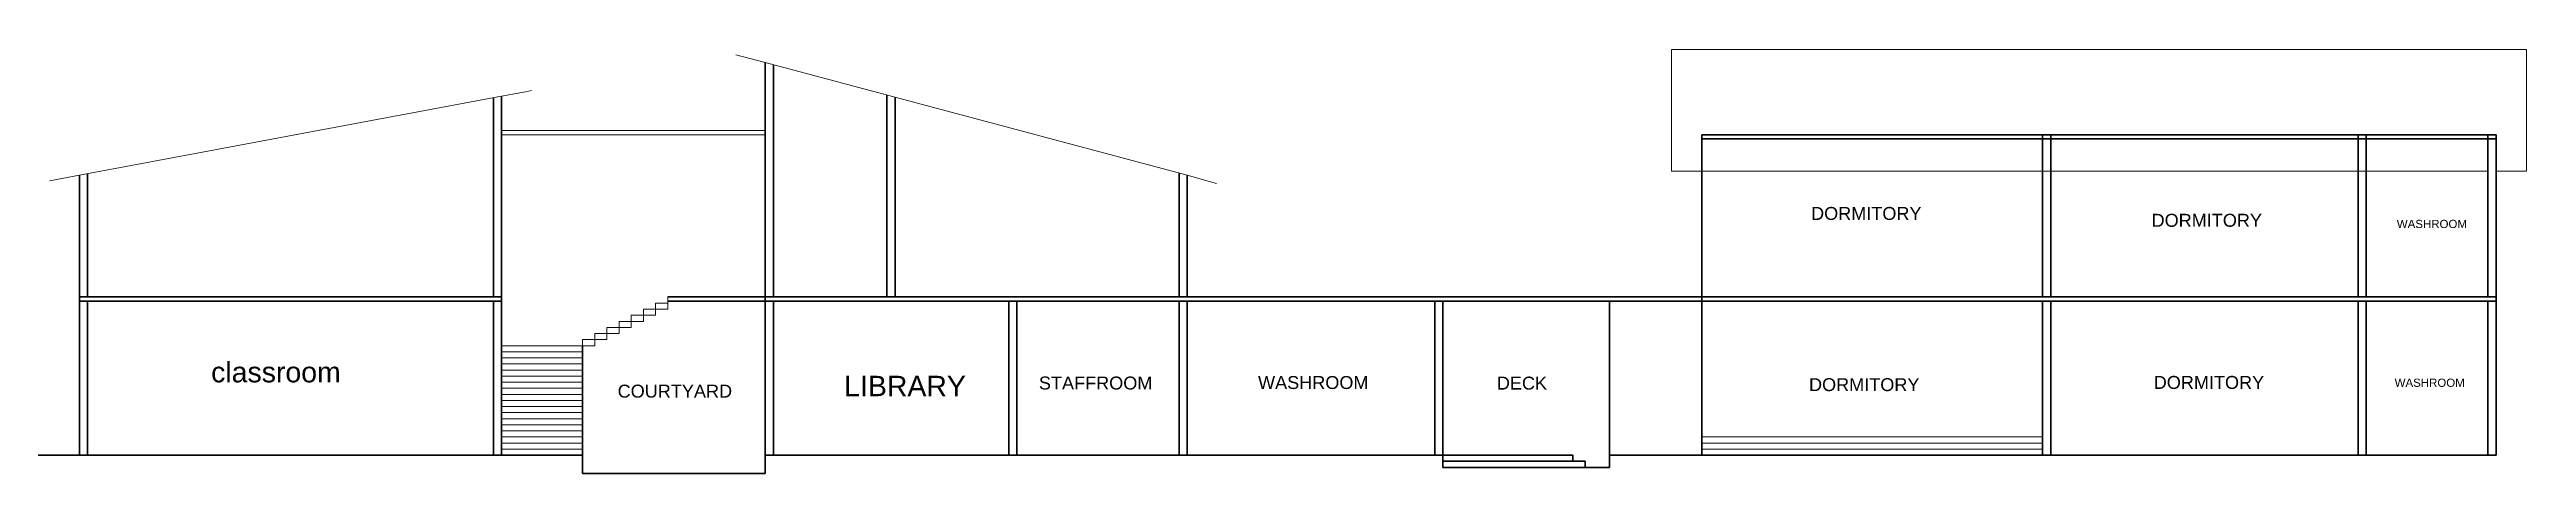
# Model space of a CAD drawing. Header units: metres. Extents: x -846 to 2173, y -239 to 2157.
# Drawn here: x -375.2 to -314.1, y 496.5 to 507 of the extents above; entities that cross this region are included whole.
import ezdxf

# ---------------------------------------------------------------- set-up
doc = ezdxf.new("R2010")
doc.units = ezdxf.units.M
doc.header["$MEASUREMENT"] = 0
for name, color, linetype, lineweight in [('SECTION LINE FIRST FLOOR', 110, 'Continuous', 30), ('section step', 21, 'Continuous', 15), ('SECTION WALL LINES', 57, 'Continuous', 30), ('text_space', 7, 'Continuous', 13), ('xl section', 20, 'Continuous', 30)]:
    doc.layers.add(name, color=color, linetype=linetype, lineweight=lineweight)
doc.styles.get("Standard").update_dxf_attribs({"font": 'arial.ttf'})

msp = doc.modelspace()

# ---------------------------------------------------------------- texts
at = {"layer": 'text_space', "attachment_point": 1}
for s, width, gutter_width, insert, char_height in [('DORMITORY', 0.95945, 1.594, (-331.752, 503.112), 0.3188), ('DORMITORY', 0.95945, 1.594, (-323.361, 502.943), 0.3188), ('WASHROOM', 0.60938, 1.012, (-317.317, 502.795), 0.2025), ('classroom', 1.51062, 2.51, (-371.181, 499.291), 0.5019), ('COURTYARD', 0.95945, 1.594, (-361.163, 498.732), 0.3188), ('LIBRARY', 1.51062, 2.51, (-355.581, 498.95), 0.5019), ('STAFFROOM', 0.95945, 1.594, (-350.781, 498.932), 0.3188), ('WASHROOM', 0.95945, 1.594, (-345.381, 498.944), 0.3188), ('DECK', 0.95945, 1.594, (-339.496, 498.93), 0.3188), ('DORMITORY', 0.95945, 1.594, (-331.803, 498.892), 0.3188), ('DORMITORY', 0.95945, 1.594, (-323.308, 498.947), 0.3188), ('WASHROOM', 0.60938, 1.012, (-317.371, 498.881), 0.2025)]:
    msp.add_mtext_dynamic_manual_height_columns(s, width=width, gutter_width=gutter_width, heights=[0], dxfattribs=dict(at, insert=insert, char_height=char_height))

# ---------------------------------------------------------------- linework, layer by layer
at = {"layer": 'SECTION LINE FIRST FLOOR'}
for p, q in [((-354.526, 500.893), (-354.526, 505.869)), ((-354.326, 500.893), (-354.326, 505.816)), ((-347.126, 503.893), (-347.126, 500.893)), ((-347.126, 500.793), (-347.126, 496.993))]:
    msp.add_line(p, q, dxfattribs=at)
at = {"layer": 'section step'}
for p, q in [((-357.526, 506.67), (-358.251, 506.864)), ((-357.526, 506.67), (-358.251, 506.864)), ((-347.126, 503.893), (-357.526, 506.67)), ((-335.191, 503.993), (-335.191, 506.993)), ((-335.191, 506.993), (-314.122, 506.993)), ((-314.122, 503.993), (-314.122, 506.993)), ((-374.426, 503.893), (-364.026, 505.842)), ((-364.026, 505.842), (-363.436, 505.953)), ((-363.436, 505.953), (-363.289, 505.98)), ((-357.526, 504.993), (-364.026, 504.993)), ((-357.526, 504.893), (-364.026, 504.893)), ((-357.526, 500.893), (-357.526, 504.893)), ((-334.441, 504.893), (-334.441, 503.993)), ((-314.872, 504.893), (-314.872, 503.993)), ((-374.426, 503.893), (-375.163, 503.755)), ((-347.126, 503.893), (-346.403, 503.694)), ((-315.072, 503.993), (-335.191, 503.993)), ((-314.872, 503.993), (-314.122, 503.993)), ((-360.526, 500.293), (-360.526, 500.593)), ((-360.526, 500.593), (-359.926, 500.593)), ((-360.226, 500.443), (-360.226, 500.743)), ((-360.226, 500.743), (-359.926, 500.743)), ((-359.926, 500.593), (-359.926, 500.893)), ((-359.926, 500.893), (-359.626, 500.893)), ((-359.626, 500.893), (-357.526, 500.893)), ((-361.726, 499.693), (-361.726, 499.993)), ((-361.726, 499.993), (-361.126, 499.993)), ((-361.426, 499.843), (-361.426, 500.143)), ((-361.426, 500.143), (-360.826, 500.143)), ((-361.126, 499.993), (-361.126, 500.293)), ((-361.126, 500.293), (-360.526, 500.293)), ((-360.826, 500.143), (-360.826, 500.443)), ((-360.826, 500.443), (-360.226, 500.443)), ((-364.026, 499.693), (-361.726, 499.693)), ((-364.026, 499.543), (-362.026, 499.543)), ((-364.026, 499.393), (-362.026, 499.393)), ((-362.026, 499.843), (-361.426, 499.843)), ((-362.026, 499.693), (-362.026, 499.843)), ((-362.026, 499.693), (-361.726, 499.693)), ((-364.026, 499.243), (-362.026, 499.243)), ((-364.026, 499.093), (-362.026, 499.093)), ((-364.026, 498.943), (-362.026, 498.943)), ((-364.026, 498.793), (-362.026, 498.793)), ((-364.026, 498.643), (-362.026, 498.643)), ((-364.026, 498.493), (-362.026, 498.493)), ((-364.026, 498.343), (-362.026, 498.343)), ((-364.026, 498.193), (-362.026, 498.193)), ((-364.026, 498.043), (-362.026, 498.043)), ((-364.026, 497.893), (-362.026, 497.893)), ((-364.026, 497.743), (-362.026, 497.743)), ((-364.026, 497.593), (-362.026, 497.593)), ((-364.026, 497.443), (-362.026, 497.443)), ((-364.026, 497.293), (-362.026, 497.293)), ((-364.026, 497.143), (-362.026, 497.143)), ((-334.441, 497.443), (-326.046, 497.443)), ((-334.441, 497.293), (-326.046, 497.293)), ((-334.441, 496.993), (-334.441, 497.143)), ((-334.441, 497.143), (-326.046, 497.143))]:
    msp.add_line(p, q, dxfattribs=at)
at = {"layer": 'SECTION WALL LINES'}
for p, q in [((-362.026, 496.993), (-362.026, 496.543)), ((-357.526, 496.543), (-357.526, 496.993)), ((-337.621, 496.993), (-340.826, 496.993)), ((-340.826, 496.993), (-340.826, 496.693)), ((-337.621, 496.843), (-337.621, 496.993)), ((-336.721, 496.993), (-336.721, 496.693)), ((-362.026, 496.543), (-357.526, 496.543)), ((-337.321, 496.843), (-340.826, 496.843)), ((-337.021, 496.693), (-340.826, 496.693)), ((-337.321, 496.843), (-337.621, 496.843)), ((-337.321, 496.693), (-337.321, 496.843)), ((-337.021, 496.693), (-337.321, 496.693)), ((-337.021, 496.693), (-336.721, 496.693))]:
    msp.add_line(p, q, dxfattribs=at)
at = {"layer": 'xl section'}
for p, q in [((-357.526, 500.793), (-357.526, 506.67)), ((-357.325, 506.617), (-357.325, 500.893)), ((-364.226, 505.805), (-364.226, 500.893)), ((-364.026, 505.842), (-364.026, 496.993)), ((-334.441, 504.893), (-334.441, 496.993)), ((-334.441, 504.893), (-314.872, 504.893)), ((-326.046, 504.893), (-326.046, 500.893)), ((-325.846, 504.893), (-325.846, 500.893)), ((-318.272, 504.893), (-318.272, 500.893)), ((-318.072, 504.893), (-318.072, 500.893)), ((-315.072, 504.893), (-315.072, 500.893)), ((-314.872, 504.893), (-314.872, 496.993)), ((-334.441, 504.793), (-314.872, 504.793)), ((-374.426, 503.893), (-374.426, 496.993)), ((-374.226, 503.93), (-374.226, 500.893)), ((-347.326, 503.947), (-347.326, 500.893)), ((-347.126, 503.893), (-347.126, 500.893)), ((-364.026, 500.893), (-374.426, 500.893)), ((-364.026, 500.793), (-374.426, 500.793)), ((-374.226, 500.793), (-374.226, 496.993)), ((-364.226, 500.793), (-364.226, 496.993)), ((-359.926, 500.893), (-314.872, 500.893)), ((-359.926, 500.793), (-314.872, 500.793)), ((-357.526, 496.543), (-357.526, 500.793)), ((-357.325, 500.793), (-357.325, 496.993)), ((-351.526, 500.793), (-351.526, 496.993)), ((-351.326, 500.793), (-351.326, 496.993)), ((-347.326, 500.793), (-347.326, 496.993)), ((-347.126, 500.793), (-347.126, 496.993)), ((-341.026, 500.793), (-341.026, 496.993)), ((-340.826, 500.793), (-340.826, 496.993)), ((-336.721, 500.793), (-336.721, 496.993)), ((-326.046, 500.793), (-326.046, 496.993)), ((-325.846, 500.793), (-325.846, 496.993)), ((-318.272, 500.793), (-318.272, 496.993)), ((-318.072, 500.793), (-318.072, 496.993)), ((-315.072, 500.793), (-315.072, 496.993)), ((-362.026, 499.693), (-362.026, 496.993)), ((-362.026, 496.993), (-490.105, 496.993)), ((-364.026, 496.993), (-364.026, 497.143)), ((-357.526, 496.993), (-337.621, 496.993)), ((-336.721, 496.993), (-314.872, 496.993))]:
    msp.add_line(p, q, dxfattribs=at)

msp.set_redraw_order([(e.dxf.handle, doc.entitydb.next_handle()) for e in msp.query("TEXT MTEXT ATTDEF DIMENSION ARC_DIMENSION")])  # texts and dimensions are drawn at this point

doc.saveas('drawing.dxf')
